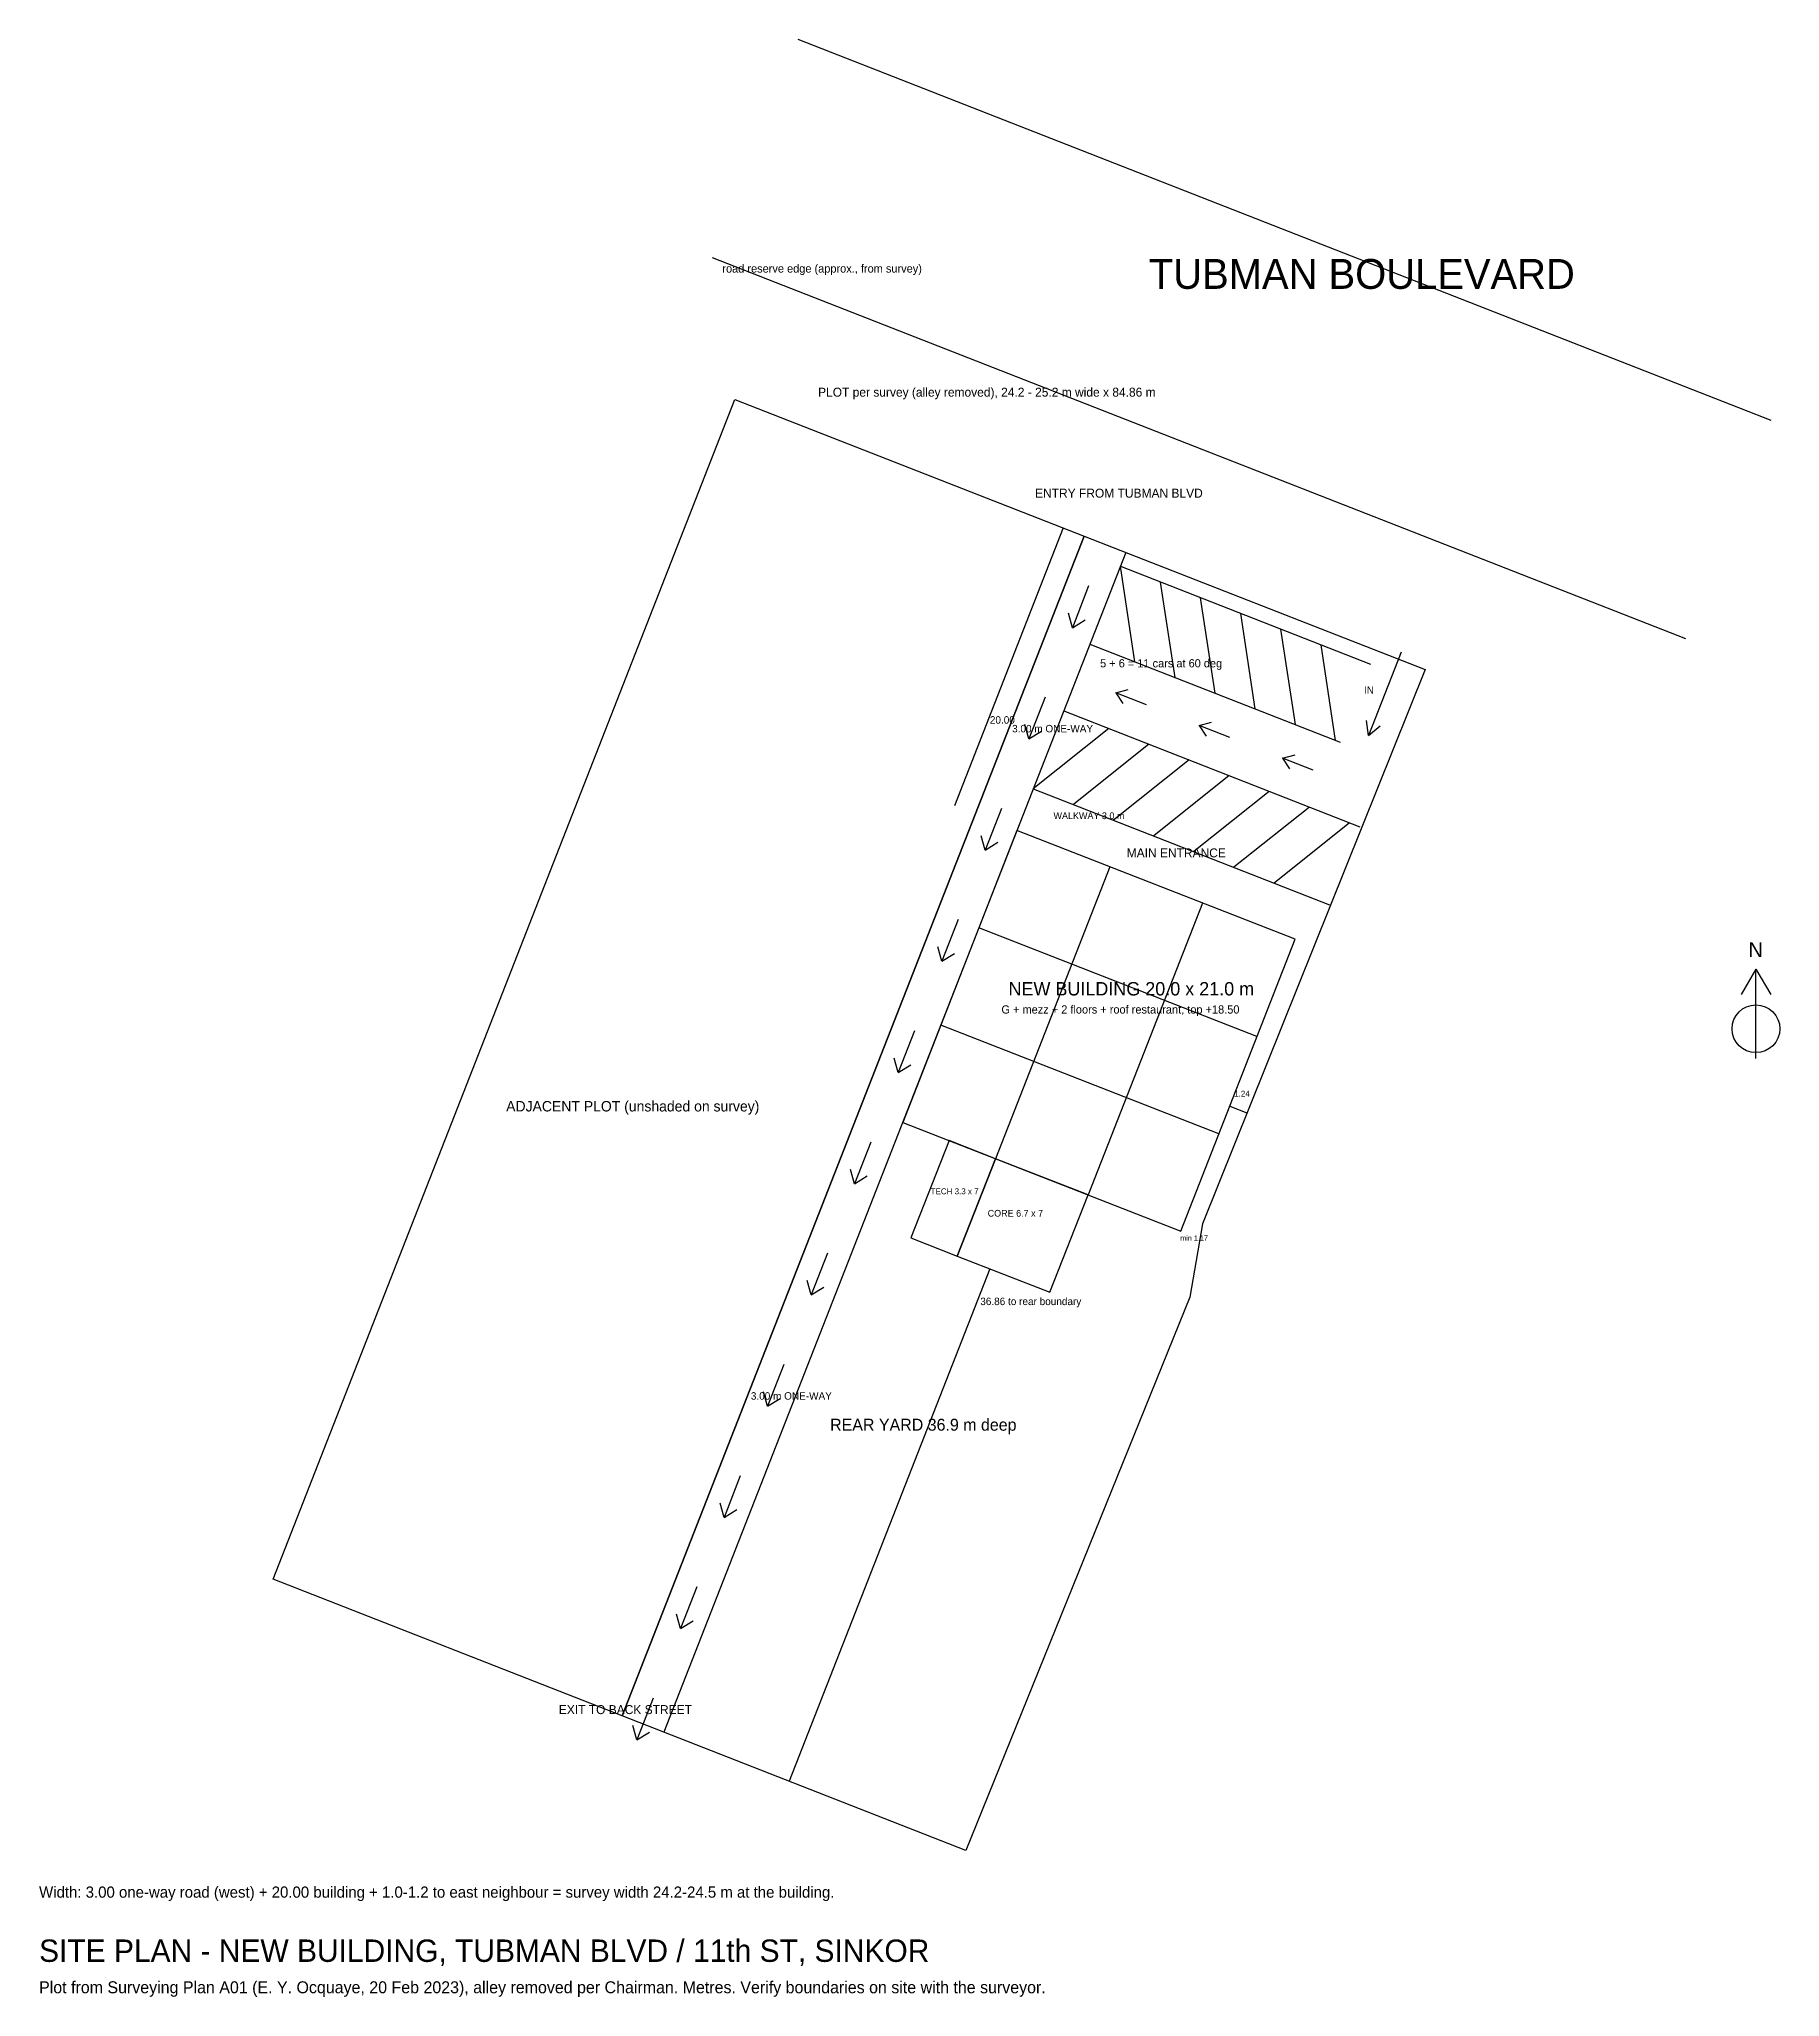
# Model space of a CAD drawing. Header units: metres. Extents: x -4 to 467, y -58 to 89.
# Drawn here: x 350 to 466.6, y -57.8 to 73.3 of the extents above; entities that cross this region are included whole.
import ezdxf

# ---------------------------------------------------------------- set-up
doc = ezdxf.new("R2010")
doc.units = ezdxf.units.M
for name, color, linetype in [('BUILDING', 1, 'CONTINUOUS'), ('DIMS', 3, 'CONTINUOUS'), ('GRIDS', 8, 'CONTINUOUS'), ('PARKING', 7, 'CONTINUOUS'), ('PLOT', 7, 'CONTINUOUS'), ('PLOT_ADJ', 8, 'CONTINUOUS'), ('ROAD', 8, 'CONTINUOUS'), ('ROADWAY', 30, 'CONTINUOUS'), ('TEXT', 7, 'CONTINUOUS'), ('TITLE', 2, 'CONTINUOUS')]:
    doc.layers.add(name, color=color, linetype=linetype)

msp = doc.modelspace()

# ---------------------------------------------------------------- texts
at = {"layer": 'BUILDING'}
msp.add_text('NEW BUILDING 20.0 x 21.0 m', height=0.9, dxfattribs=at).set_placement((414.9334, 9.2294))
at = {"layer": 'DIMS'}
for s, height, p in [('20.00', 0.5, (413.6856, 27.4374)), ('1.24', 0.4, (430.0528, 2.4509)), ('36.86 to rear boundary', 0.5, (413.043, -11.5086))]:
    msp.add_text(s, height=height, dxfattribs=at).set_placement(p)
at = {"layer": 'PARKING'}
for s, height, p in [('IN', 0.5, (438.7404, 29.4412)), ('WALKWAY 3.0 m', 0.45, (417.9479, 21.0435))]:
    msp.add_text(s, height=height, dxfattribs=at).set_placement(p)
at = {"layer": 'ROAD'}
msp.add_text('TUBMAN BOULEVARD', height=2, dxfattribs=at).set_placement((424.3352, 56.5592))
at = {"layer": 'ROADWAY'}
for s, height, p in [('ENTRY FROM TUBMAN BLVD', 0.6, (416.7128, 42.5757)), ('3.00 m ONE-WAY', 0.5, (415.1754, 26.8541)), ('3.00 m ONE-WAY', 0.5, (397.6763, -17.8424)), ('EXIT TO BACK STREET', 0.6, (384.8133, -38.9024))]:
    msp.add_text(s, height=height, dxfattribs=at).set_placement(p)
at = {"layer": 'TEXT'}
for s, height, p in [('road reserve edge (approx., from survey)', 0.55, (395.7665, 57.6493)), ('PLOT per survey (alley removed), 24.2 - 25.2 m wide x 84.86 m', 0.6, (402.1785, 49.3399)), ('5 + 6 = 11 cars at 60 deg', 0.55, (421.0673, 31.2056)), ('MAIN ENTRANCE', 0.6, (422.8506, 18.4797)), ('G + mezz + 2 floors + roof restaurant, top +18.50', 0.55, (414.4595, 8.0189)), ('ADJACENT PLOT (unshaded on survey)', 0.7, (381.2858, 1.4615)), ('TECH 3.3 x 7', 0.4, (409.7201, -4.0864)), ('CORE 6.7 x 7', 0.45, (413.538, -5.5812)), ('min 1.17', 0.35, (426.4374, -7.1949)), ('REAR YARD 36.9 m deep', 0.8, (402.984, -19.9204)), ('Width: 3.00 one-way road (west) + 20.00 building + 1.0-1.2 to east neighbour = survey width 24.2-24.5 m at the building.', 0.75, (350, -51.2)), ('Plot from Surveying Plan A01 (E. Y. Ocquaye, 20 Feb 2023), alley removed per Chairman. Metres. Verify boundaries on site with the surveyor.', 0.8, (350, -57.6))]:
    msp.add_text(s, height=height, dxfattribs=at).set_placement(p)
at = {"layer": 'TITLE'}
for s, height, p in [('N', 1, (464.5, 11.8)), ('SITE PLAN - NEW BUILDING, TUBMAN BLVD / 11th ST, SINKOR', 1.5, (350, -55.5))]:
    msp.add_text(s, height=height, dxfattribs=at).set_placement(p)

# ---------------------------------------------------------------- linework, layer by layer
at = {"layer": 'BUILDING'}
for p, q in [((415.5022, 20.2827), (407.8464, 0.728)), ((434.1258, 12.9914), (415.5022, 20.2827)), ((426.4699, -6.5633), (434.1258, 12.9914)), ((407.8464, 0.728), (426.4699, -6.5633)), ((410.9503, -0.4872), (408.3983, -7.0055)), ((414.0542, -1.7024), (410.9503, -0.4872)), ((414.0542, -1.7024), (411.5023, -8.2207)), ((411.5023, -8.2207), (414.0542, -1.7024)), ((420.2621, -4.1329), (414.0542, -1.7024)), ((417.7101, -10.6511), (420.2621, -4.1329)), ((408.3983, -7.0055), (411.5023, -8.2207)), ((411.5023, -8.2207), (417.7101, -10.6511))]:
    msp.add_line(p, q, dxfattribs=at)
at = {"layer": 'DIMS'}
for p, q in [((418.6032, 40.5468), (411.3119, 21.9233)), ((429.751, 1.8173), (430.9079, 1.3644)), ((413.675, -9.0713), (400.2382, -43.3917))]:
    msp.add_line(p, q, dxfattribs=at)
at = {"layer": 'GRIDS'}
for p, q in [((421.7101, 17.8523), (414.0542, -1.7024)), ((427.9179, 15.4219), (420.2621, -4.1329)), ((431.5738, 6.4732), (412.9503, 13.7645)), ((429.0219, -0.045), (410.3983, 7.2463))]:
    msp.add_line(p, q, dxfattribs=at)
at = {"layer": 'PARKING'}
for p, q in [((422.429, 37.9751), (439.1902, 31.413)), ((423.3981, 31.5818), (422.429, 37.9751)), ((426.0861, 30.5294), (425.117, 36.9227)), ((428.7742, 29.477), (427.8051, 35.8703)), ((431.4623, 28.4246), (430.4932, 34.8179)), ((434.1504, 27.3722), (433.1813, 33.7655)), ((420.3874, 32.7605), (437.1486, 26.1984)), ((436.8385, 26.3198), (435.8694, 32.7131)), ((441.2269, 32.2264), (439.0395, 26.6394)), ((422.1197, 29.5049), (422.9539, 29.7153)), ((424.1683, 28.7029), (422.1197, 29.5049)), ((422.1197, 29.5049), (422.5893, 28.7841)), ((418.6375, 28.2909), (438.4716, 20.5256)), ((439.0395, 26.6394), (438.902, 27.6597)), ((421.6481, 27.1122), (416.5959, 23.0763)), ((427.7068, 27.3175), (428.5409, 27.5279)), ((429.7554, 26.5155), (427.7068, 27.3175)), ((427.7068, 27.3175), (428.1764, 26.5967)), ((439.0395, 26.6394), (439.8332, 27.2951)), ((424.3362, 26.0598), (419.284, 22.0239)), ((427.0243, 25.0074), (421.9721, 20.9715)), ((433.2939, 25.1301), (434.128, 25.3405)), ((435.3425, 24.3281), (433.2939, 25.1301)), ((433.2939, 25.1301), (433.7634, 24.4094)), ((429.7124, 23.955), (424.6602, 19.9191)), ((416.5959, 23.0763), (436.43, 15.311)), ((432.4005, 22.9025), (427.3482, 18.8666)), ((435.0885, 21.8501), (430.0363, 17.8142)), ((437.7766, 20.7977), (432.7244, 16.7618))]:
    msp.add_line(p, q, dxfattribs=at)
at = {"layer": 'PLOT'}
for p, q in [((389.0641, -39.017), (420, 40)), ((420, 40), (442.8474, 31.055)), ((442.8474, 31.055), (427.923, -6.0583)), ((427.923, -6.0583), (427.0818, -10.9664)), ((427.0818, -10.9664), (412.0828, -48.029)), ((412.0828, -48.029), (389.0641, -39.017))]:
    msp.add_line(p, q, dxfattribs=at)
at = {"layer": 'PLOT_ADJ'}
for p, q in [((365.6748, -29.8598), (396.6107, 49.1571)), ((396.6107, 49.1571), (420, 40)), ((420, 40), (389.0641, -39.017)), ((389.0641, -39.017), (365.6748, -29.8598))]:
    msp.add_line(p, q, dxfattribs=at)
at = {"layer": 'ROAD'}
for p, q in [((400.8142, 73.2852), (465.9967, 47.7657)), ((395.0906, 58.6657), (460.273, 33.1462))]:
    msp.add_line(p, q, dxfattribs=at)
at = {"layer": 'ROADWAY'}
for p, q in [((422.7935, 38.9063), (391.8576, -40.1107)), ((420.3031, 36.6596), (419.2094, 33.8661)), ((419.2094, 33.8661), (418.9423, 34.8298)), ((419.2094, 33.8661), (420.0597, 34.3923)), ((417.3866, 29.2102), (416.2929, 26.4167)), ((416.2929, 26.4167), (416.0258, 27.3803)), ((416.2929, 26.4167), (417.1432, 26.9429)), ((414.47, 21.7608), (413.3763, 18.9672)), ((413.3763, 18.9672), (413.1093, 19.9309)), ((413.3763, 18.9672), (414.2267, 19.4934)), ((411.5535, 14.3113), (410.4598, 11.5178)), ((410.4598, 11.5178), (410.1928, 12.4815)), ((410.4598, 11.5178), (411.3102, 12.044)), ((408.637, 6.8619), (407.5433, 4.0684)), ((407.5433, 4.0684), (407.2762, 5.0321)), ((407.5433, 4.0684), (408.3937, 4.5946)), ((405.7205, -0.5875), (404.6268, -3.381)), ((404.6268, -3.381), (404.3597, -2.4174)), ((404.6268, -3.381), (405.4771, -2.8548)), ((402.804, -8.0369), (401.7103, -10.8305)), ((401.7103, -10.8305), (401.4432, -9.8668)), ((401.7103, -10.8305), (402.5606, -10.3043)), ((399.8874, -15.4863), (398.7937, -18.2799)), ((398.7937, -18.2799), (398.5267, -17.3162)), ((398.7937, -18.2799), (399.6441, -17.7537)), ((396.9709, -22.9358), (395.8772, -25.7293)), ((395.8772, -25.7293), (395.6102, -24.7656)), ((395.8772, -25.7293), (396.7276, -25.2031)), ((394.0544, -30.3852), (392.9607, -33.1787)), ((392.9607, -33.1787), (392.6936, -32.215)), ((392.9607, -33.1787), (393.8111, -32.6525)), ((391.1379, -37.8346), (390.0442, -40.6282)), ((390.0442, -40.6282), (389.7771, -39.6645)), ((390.0442, -40.6282), (390.8945, -40.1019))]:
    msp.add_line(p, q, dxfattribs=at)
at = {"layer": 'TEXT'}
for p, q in [((465, 11), (464, 9.3)), ((465, 5), (465, 11)), ((465, 11), (466, 9.3))]:
    msp.add_line(p, q, dxfattribs=at)
msp.add_circle((465, 7), 1.6, dxfattribs=at)

msp.set_redraw_order([(e.dxf.handle, doc.entitydb.next_handle()) for e in msp.query("TEXT MTEXT ATTDEF DIMENSION ARC_DIMENSION")])  # texts and dimensions are drawn at this point

doc.saveas('drawing.dxf')
